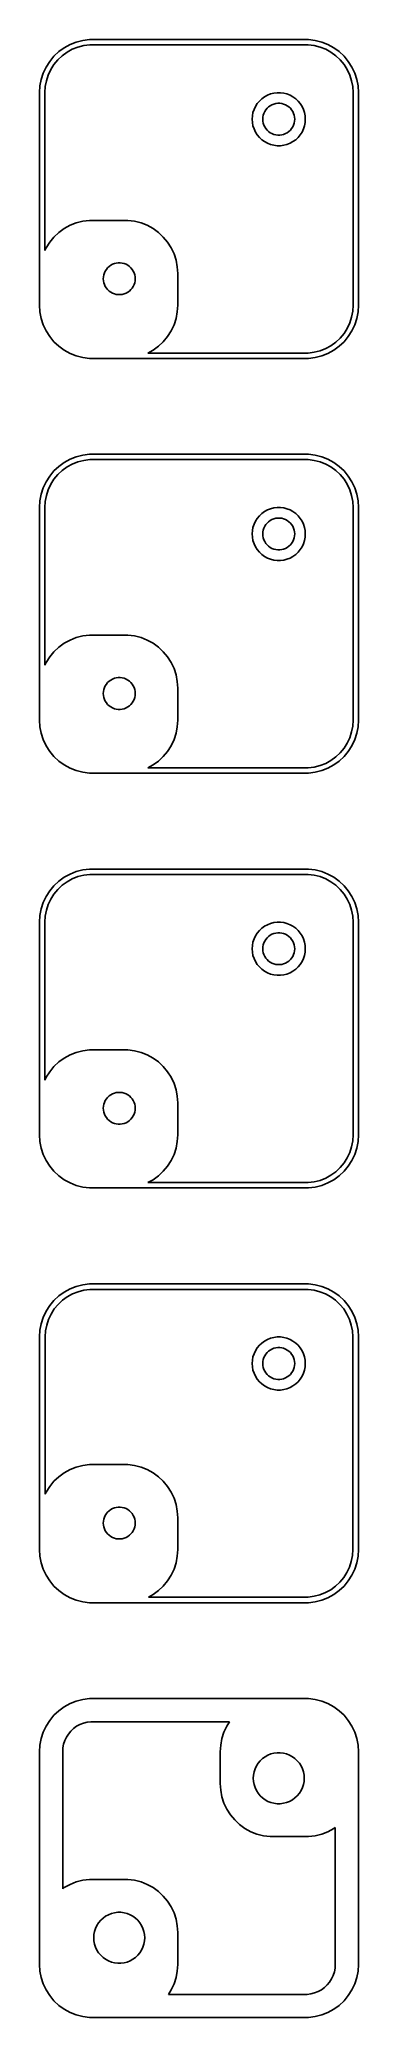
# Model space of a CAD drawing. Header units: metres. Extents: x -15 to 15, y 180 to 366.
import ezdxf

# ---------------------------------------------------------------- set-up
doc = ezdxf.new("R2010")
doc.units = ezdxf.units.M

msp = doc.modelspace()

# ---------------------------------------------------------------- linework, layer by layer
for p, q in [((-13.1871, 364.853), (-13.6448, 364.423)), ((-12.6791, 365.222), (-13.1871, 364.853)), ((-12.8684, 364.467), (-12.4112, 364.799)), ((-12.1289, 365.524), (-12.6791, 365.222)), ((-12.4112, 364.799), (-11.916, 365.072)), ((-11.5451, 365.755), (-12.1289, 365.524)), ((-11.916, 365.072), (-11.3906, 365.28)), ((-10.9369, 365.911), (-11.5451, 365.755)), ((-11.3906, 365.28), (-10.8432, 365.42)), ((-10.3139, 365.99), (-10.9369, 365.911)), ((-10.8432, 365.42), (-10.2825, 365.491)), ((10.3139, 365.99), (-10.3139, 365.99)), ((-10.2825, 365.491), (10.2825, 365.491)), ((10.2825, 365.491), (10.8432, 365.42)), ((10.9369, 365.911), (10.3139, 365.99)), ((10.8432, 365.42), (11.3906, 365.28)), ((11.5451, 365.755), (10.9369, 365.911)), ((11.3906, 365.28), (11.916, 365.072)), ((12.1289, 365.524), (11.5451, 365.755)), ((11.916, 365.072), (12.4112, 364.799)), ((12.6791, 365.222), (12.1289, 365.524)), ((12.4112, 364.799), (12.8684, 364.467)), ((13.1871, 364.853), (12.6791, 365.222)), ((13.6448, 364.423), (13.1871, 364.853)), ((-14.6489, 362.841), (-14.8429, 362.243)), ((-14.3815, 363.409), (-14.6489, 362.841)), ((-14.0451, 363.939), (-14.3815, 363.409)), ((-14.184, 362.657), (-13.9434, 363.168)), ((-13.6448, 364.423), (-14.0451, 363.939)), ((-13.9434, 363.168), (-13.6406, 363.645)), ((-13.6406, 363.645), (-13.2803, 364.08)), ((-13.2803, 364.08), (-12.8684, 364.467)), ((12.8684, 364.467), (13.2803, 364.08)), ((13.2803, 364.08), (13.6406, 363.645)), ((13.6406, 363.645), (13.9434, 363.168)), ((14.0451, 363.939), (13.6448, 364.423)), ((13.9434, 363.168), (14.184, 362.657)), ((14.3815, 363.409), (14.0451, 363.939)), ((14.6489, 362.841), (14.3815, 363.409)), ((14.8429, 362.243), (14.6489, 362.841)), ((-14.9606, 361.627), (-15, 361)), ((-15, 361), (-15, 341)), ((-14.8429, 362.243), (-14.9606, 361.627)), ((-14.5, 361), (-14.4645, 361.564)), ((-14.5, 346.157), (-14.5, 361)), ((-14.4645, 361.564), (-14.3586, 362.119)), ((-14.3586, 362.119), (-14.184, 362.657)), ((6.72745, 360.878), (6.43555, 360.762)), ((7.03154, 360.956), (6.72745, 360.878)), ((7.34302, 360.995), (7.03154, 360.956)), ((7.65697, 360.995), (7.34302, 360.995)), ((7.96844, 360.956), (7.65697, 360.995)), ((8.27254, 360.878), (7.96844, 360.956)), ((8.56444, 360.762), (8.27254, 360.878)), ((14.184, 362.657), (14.3586, 362.119)), ((14.3586, 362.119), (14.4645, 361.564)), ((14.4645, 361.564), (14.5, 361)), ((14.5, 361), (14.5, 341)), ((14.9606, 361.627), (14.8429, 362.243)), ((15, 361), (14.9606, 361.627)), ((15, 341), (15, 361)), ((5.07854, 359.122), (5.0197, 358.813)), ((5.17555, 359.42), (5.07854, 359.122)), ((5.30922, 359.704), (5.17555, 359.42)), ((5.47745, 359.969), (5.30922, 359.704)), ((5.67757, 360.211), (5.47745, 359.969)), ((5.90643, 360.426), (5.67757, 360.211)), ((6.16043, 360.611), (5.90643, 360.426)), ((6.04712, 358.873), (6.10533, 359.052)), ((6.10533, 359.052), (6.18553, 359.223)), ((6.43555, 360.762), (6.16043, 360.611)), ((6.18553, 359.223), (6.28647, 359.382)), ((6.28647, 359.382), (6.40654, 359.527)), ((6.40654, 359.527), (6.54385, 359.656)), ((6.54385, 359.656), (6.69626, 359.766)), ((6.69626, 359.766), (6.86133, 359.857)), ((6.86133, 359.857), (7.03647, 359.927)), ((7.03647, 359.927), (7.21892, 359.973)), ((7.21892, 359.973), (7.40581, 359.997)), ((7.40581, 359.997), (7.59418, 359.997)), ((7.59418, 359.997), (7.78107, 359.973)), ((7.78107, 359.973), (7.96352, 359.927)), ((7.96352, 359.927), (8.13866, 359.857)), ((8.13866, 359.857), (8.30373, 359.766)), ((8.30373, 359.766), (8.45613, 359.656)), ((8.45613, 359.656), (8.59344, 359.527)), ((8.83955, 360.611), (8.56444, 360.762)), ((8.59344, 359.527), (8.71352, 359.382)), ((8.71352, 359.382), (8.81445, 359.223)), ((8.81445, 359.223), (8.89465, 359.052)), ((9.09355, 360.426), (8.83955, 360.611)), ((8.89465, 359.052), (8.95287, 358.873)), ((9.32242, 360.211), (9.09355, 360.426)), ((9.52254, 359.969), (9.32242, 360.211)), ((9.69077, 359.704), (9.52254, 359.969)), ((9.82443, 359.42), (9.69077, 359.704)), ((9.92145, 359.122), (9.82443, 359.42)), ((9.98029, 358.813), (9.92145, 359.122)), ((5.0197, 358.813), (5, 358.5)), ((5, 358.5), (5.0197, 358.187)), ((5.0197, 358.187), (5.07854, 357.878)), ((5.07854, 357.878), (5.17555, 357.58)), ((5.17555, 357.58), (5.30922, 357.296)), ((5.30922, 357.296), (5.47745, 357.031)), ((6, 358.5), (6.01183, 358.688)), ((6.01183, 358.312), (6, 358.5)), ((6.01183, 358.688), (6.04712, 358.873)), ((6.04712, 358.127), (6.01183, 358.312)), ((6.10533, 357.948), (6.04712, 358.127)), ((6.18553, 357.777), (6.10533, 357.948)), ((6.28647, 357.618), (6.18553, 357.777)), ((6.40654, 357.473), (6.28647, 357.618)), ((6.54385, 357.344), (6.40654, 357.473)), ((6.69626, 357.234), (6.54385, 357.344)), ((6.86133, 357.143), (6.69626, 357.234)), ((7.03647, 357.073), (6.86133, 357.143)), ((8.13866, 357.143), (7.96352, 357.073)), ((8.30373, 357.234), (8.13866, 357.143)), ((8.45613, 357.344), (8.30373, 357.234)), ((8.59344, 357.473), (8.45613, 357.344)), ((8.71352, 357.618), (8.59344, 357.473)), ((8.81445, 357.777), (8.71352, 357.618)), ((8.89465, 357.948), (8.81445, 357.777)), ((8.95287, 358.127), (8.89465, 357.948)), ((8.95287, 358.873), (8.98816, 358.688)), ((8.98816, 358.312), (8.95287, 358.127)), ((8.98816, 358.688), (9, 358.5)), ((9, 358.5), (8.98816, 358.312)), ((9.52254, 357.031), (9.69077, 357.296)), ((9.69077, 357.296), (9.82443, 357.58)), ((9.82443, 357.58), (9.92145, 357.878)), ((9.92145, 357.878), (9.98029, 358.187)), ((10, 358.5), (9.98029, 358.813)), ((9.98029, 358.187), (10, 358.5)), ((5.47745, 357.031), (5.67757, 356.789)), ((5.67757, 356.789), (5.90643, 356.574)), ((5.90643, 356.574), (6.16043, 356.389)), ((6.16043, 356.389), (6.43555, 356.238)), ((6.43555, 356.238), (6.72745, 356.122)), ((6.72745, 356.122), (7.03154, 356.044)), ((7.03154, 356.044), (7.34302, 356.005)), ((7.21892, 357.027), (7.03647, 357.073)), ((7.40581, 357.003), (7.21892, 357.027)), ((7.34302, 356.005), (7.65697, 356.005)), ((7.59418, 357.003), (7.40581, 357.003)), ((7.78107, 357.027), (7.59418, 357.003)), ((7.65697, 356.005), (7.96844, 356.044)), ((7.96352, 357.073), (7.78107, 357.027)), ((7.96844, 356.044), (8.27254, 356.122)), ((8.27254, 356.122), (8.56444, 356.238)), ((8.56444, 356.238), (8.83955, 356.389)), ((8.83955, 356.389), (9.09355, 356.574)), ((9.09355, 356.574), (9.32242, 356.789)), ((9.32242, 356.789), (9.52254, 357.031)), ((-13.1871, 347.853), (-13.6448, 347.423)), ((-12.6791, 348.222), (-13.1871, 347.853)), ((-12.1289, 348.524), (-12.6791, 348.222)), ((-11.5451, 348.755), (-12.1289, 348.524)), ((-10.9369, 348.911), (-11.5451, 348.755)), ((-10.3139, 348.99), (-10.9369, 348.911)), ((-6.68604, 348.99), (-10.3139, 348.99)), ((-6.06308, 348.911), (-6.68604, 348.99)), ((-5.45491, 348.755), (-6.06308, 348.911)), ((-4.87109, 348.524), (-5.45491, 348.755)), ((-4.32086, 348.222), (-4.87109, 348.524)), ((-3.81287, 347.853), (-4.32086, 348.222)), ((-3.35515, 347.423), (-3.81287, 347.853)), ((-14.3815, 346.409), (-14.5, 346.157)), ((-14.0451, 346.939), (-14.3815, 346.409)), ((-13.6448, 347.423), (-14.0451, 346.939)), ((-2.95491, 346.939), (-3.35515, 347.423)), ((-2.61845, 346.409), (-2.95491, 346.939)), ((-2.3511, 345.841), (-2.61845, 346.409)), ((-8.89465, 344.052), (-8.81445, 344.223)), ((-8.81445, 344.223), (-8.71352, 344.382)), ((-8.71352, 344.382), (-8.59344, 344.527)), ((-8.59344, 344.527), (-8.45613, 344.656)), ((-8.45613, 344.656), (-8.30373, 344.766)), ((-8.30373, 344.766), (-8.13866, 344.857)), ((-8.13866, 344.857), (-7.96352, 344.927)), ((-7.96352, 344.927), (-7.78107, 344.973)), ((-7.78107, 344.973), (-7.59418, 344.997)), ((-7.59418, 344.997), (-7.40581, 344.997)), ((-7.40581, 344.997), (-7.21892, 344.973)), ((-7.21892, 344.973), (-7.03647, 344.927)), ((-7.03647, 344.927), (-6.86133, 344.857)), ((-6.86133, 344.857), (-6.69626, 344.766)), ((-6.69626, 344.766), (-6.54385, 344.656)), ((-6.54385, 344.656), (-6.40654, 344.527)), ((-6.40654, 344.527), (-6.28647, 344.382)), ((-6.28647, 344.382), (-6.18553, 344.223)), ((-6.18553, 344.223), (-6.10533, 344.052)), ((-2.15707, 345.243), (-2.3511, 345.841)), ((-2.03941, 344.627), (-2.15707, 345.243)), ((-2, 344), (-2.03941, 344.627)), ((-9, 343.5), (-8.98816, 343.688)), ((-8.98816, 343.312), (-9, 343.5)), ((-8.98816, 343.688), (-8.95287, 343.873)), ((-8.95287, 343.127), (-8.98816, 343.312)), ((-8.95287, 343.873), (-8.89465, 344.052)), ((-8.89465, 342.948), (-8.95287, 343.127)), ((-8.81445, 342.777), (-8.89465, 342.948)), ((-8.71352, 342.618), (-8.81445, 342.777)), ((-8.59344, 342.473), (-8.71352, 342.618)), ((-8.45613, 342.344), (-8.59344, 342.473)), ((-8.30373, 342.234), (-8.45613, 342.344)), ((-8.13866, 342.143), (-8.30373, 342.234)), ((-6.69626, 342.234), (-6.86133, 342.143)), ((-6.54385, 342.344), (-6.69626, 342.234)), ((-6.40654, 342.473), (-6.54385, 342.344)), ((-6.28647, 342.618), (-6.40654, 342.473)), ((-6.18553, 342.777), (-6.28647, 342.618)), ((-6.10533, 342.948), (-6.18553, 342.777)), ((-6.10533, 344.052), (-6.04712, 343.873)), ((-6.04712, 343.127), (-6.10533, 342.948)), ((-6.04712, 343.873), (-6.01183, 343.688)), ((-6.01183, 343.312), (-6.04712, 343.127)), ((-6.01183, 343.688), (-6, 343.5)), ((-6, 343.5), (-6.01183, 343.312)), ((-2, 341), (-2, 344)), ((-15, 341), (-14.9606, 340.373)), ((-14.9606, 340.373), (-14.8429, 339.757)), ((-7.96352, 342.073), (-8.13866, 342.143)), ((-7.78107, 342.027), (-7.96352, 342.073)), ((-7.59418, 342.003), (-7.78107, 342.027)), ((-7.40581, 342.003), (-7.59418, 342.003)), ((-7.21892, 342.027), (-7.40581, 342.003)), ((-7.03647, 342.073), (-7.21892, 342.027)), ((-6.86133, 342.143), (-7.03647, 342.073)), ((-2.15707, 339.757), (-2.03941, 340.373)), ((-2.03941, 340.373), (-2, 341)), ((14.4645, 340.436), (14.3586, 339.881)), ((14.5, 341), (14.4645, 340.436)), ((14.8429, 339.757), (14.9606, 340.373)), ((14.9606, 340.373), (15, 341)), ((-14.8429, 339.757), (-14.6489, 339.159)), ((-14.6489, 339.159), (-14.3815, 338.591)), ((-14.3815, 338.591), (-14.0451, 338.061)), ((-2.95491, 338.061), (-2.61845, 338.591)), ((-2.61845, 338.591), (-2.3511, 339.159)), ((-2.3511, 339.159), (-2.15707, 339.757)), ((13.9434, 338.832), (13.6406, 338.355)), ((14.184, 339.343), (13.9434, 338.832)), ((14.0451, 338.061), (14.3815, 338.591)), ((14.3586, 339.881), (14.184, 339.343)), ((14.3815, 338.591), (14.6489, 339.159)), ((14.6489, 339.159), (14.8429, 339.757)), ((-14.0451, 338.061), (-13.6448, 337.577)), ((-13.6448, 337.577), (-13.1871, 337.147)), ((-13.1871, 337.147), (-12.6791, 336.778)), ((-12.6791, 336.778), (-12.1289, 336.476)), ((-4.81104, 336.509), (-4.32086, 336.778)), ((-4.32086, 336.778), (-3.81287, 337.147)), ((-3.81287, 337.147), (-3.35515, 337.577)), ((-3.35515, 337.577), (-2.95491, 338.061)), ((11.3906, 336.72), (10.8432, 336.58)), ((11.916, 336.928), (11.3906, 336.72)), ((12.4112, 337.201), (11.916, 336.928)), ((12.1289, 336.476), (12.6791, 336.778)), ((12.8684, 337.533), (12.4112, 337.201)), ((12.6791, 336.778), (13.1871, 337.147)), ((13.2803, 337.92), (12.8684, 337.533)), ((13.1871, 337.147), (13.6448, 337.577)), ((13.6406, 338.355), (13.2803, 337.92)), ((13.6448, 337.577), (14.0451, 338.061)), ((-12.1289, 336.476), (-11.5451, 336.245)), ((-11.5451, 336.245), (-10.9369, 336.089)), ((-10.9369, 336.089), (-10.3139, 336.01)), ((-10.3139, 336.01), (10.3139, 336.01)), ((10.2825, 336.509), (-4.81104, 336.509)), ((10.8432, 336.58), (10.2825, 336.509)), ((10.3139, 336.01), (10.9369, 336.089)), ((10.9369, 336.089), (11.5451, 336.245)), ((11.5451, 336.245), (12.1289, 336.476)), ((-13.1871, 325.853), (-13.6448, 325.423)), ((-13.2803, 325.08), (-12.8684, 325.467)), ((-12.6791, 326.222), (-13.1871, 325.853)), ((-12.8684, 325.467), (-12.4112, 325.799)), ((-12.1289, 326.524), (-12.6791, 326.222)), ((-12.4112, 325.799), (-11.916, 326.072)), ((-11.5451, 326.755), (-12.1289, 326.524)), ((-11.916, 326.072), (-11.3906, 326.28)), ((-10.9369, 326.911), (-11.5451, 326.755)), ((-11.3906, 326.28), (-10.8432, 326.42)), ((-10.3139, 326.99), (-10.9369, 326.911)), ((-10.8432, 326.42), (-10.2825, 326.491)), ((10.3139, 326.99), (-10.3139, 326.99)), ((-10.2825, 326.491), (10.2825, 326.491)), ((10.2825, 326.491), (10.8432, 326.42)), ((10.9369, 326.911), (10.3139, 326.99)), ((10.8432, 326.42), (11.3906, 326.28)), ((11.5451, 326.755), (10.9369, 326.911)), ((11.3906, 326.28), (11.916, 326.072)), ((12.1289, 326.524), (11.5451, 326.755)), ((11.916, 326.072), (12.4112, 325.799)), ((12.6791, 326.222), (12.1289, 326.524)), ((12.4112, 325.799), (12.8684, 325.467)), ((13.1871, 325.853), (12.6791, 326.222)), ((12.8684, 325.467), (13.2803, 325.08)), ((13.6448, 325.423), (13.1871, 325.853)), ((-14.6489, 323.841), (-14.8429, 323.243)), ((-14.3815, 324.409), (-14.6489, 323.841)), ((-14.0451, 324.939), (-14.3815, 324.409)), ((-14.3586, 323.119), (-14.184, 323.657)), ((-14.184, 323.657), (-13.9434, 324.168)), ((-13.6448, 325.423), (-14.0451, 324.939)), ((-13.9434, 324.168), (-13.6406, 324.645)), ((-13.6406, 324.645), (-13.2803, 325.08)), ((13.2803, 325.08), (13.6406, 324.645)), ((13.6406, 324.645), (13.9434, 324.168)), ((14.0451, 324.939), (13.6448, 325.423)), ((13.9434, 324.168), (14.184, 323.657)), ((14.3815, 324.409), (14.0451, 324.939)), ((14.184, 323.657), (14.3586, 323.119)), ((14.6489, 323.841), (14.3815, 324.409)), ((14.8429, 323.243), (14.6489, 323.841)), ((-14.9606, 322.627), (-15, 322)), ((-15, 322), (-15, 302)), ((-14.8429, 323.243), (-14.9606, 322.627)), ((-14.5, 322), (-14.4645, 322.564)), ((-14.5, 307.157), (-14.5, 322)), ((-14.4645, 322.564), (-14.3586, 323.119)), ((6.43555, 321.762), (6.16043, 321.611)), ((6.72745, 321.878), (6.43555, 321.762)), ((7.03154, 321.956), (6.72745, 321.878)), ((7.34302, 321.995), (7.03154, 321.956)), ((7.65697, 321.995), (7.34302, 321.995)), ((7.96844, 321.956), (7.65697, 321.995)), ((8.27254, 321.878), (7.96844, 321.956)), ((8.56444, 321.762), (8.27254, 321.878)), ((8.83955, 321.611), (8.56444, 321.762)), ((14.3586, 323.119), (14.4645, 322.564)), ((14.4645, 322.564), (14.5, 322)), ((14.5, 322), (14.5, 302)), ((14.9606, 322.627), (14.8429, 323.243)), ((15, 322), (14.9606, 322.627)), ((15, 302), (15, 322)), ((5.07854, 320.122), (5.0197, 319.813)), ((5.17555, 320.42), (5.07854, 320.122)), ((5.30922, 320.704), (5.17555, 320.42)), ((5.47745, 320.969), (5.30922, 320.704)), ((5.67757, 321.211), (5.47745, 320.969)), ((5.90643, 321.426), (5.67757, 321.211)), ((6.16043, 321.611), (5.90643, 321.426)), ((6.04712, 319.873), (6.10533, 320.052)), ((6.10533, 320.052), (6.18553, 320.223)), ((6.18553, 320.223), (6.28647, 320.382)), ((6.28647, 320.382), (6.40654, 320.527)), ((6.40654, 320.527), (6.54385, 320.656)), ((6.54385, 320.656), (6.69626, 320.766)), ((6.69626, 320.766), (6.86133, 320.857)), ((6.86133, 320.857), (7.03647, 320.927)), ((7.03647, 320.927), (7.21892, 320.973)), ((7.21892, 320.973), (7.40581, 320.997)), ((7.40581, 320.997), (7.59418, 320.997)), ((7.59418, 320.997), (7.78107, 320.973)), ((7.78107, 320.973), (7.96352, 320.927)), ((7.96352, 320.927), (8.13866, 320.857)), ((8.13866, 320.857), (8.30373, 320.766)), ((8.30373, 320.766), (8.45613, 320.656)), ((8.45613, 320.656), (8.59344, 320.527)), ((8.59344, 320.527), (8.71352, 320.382)), ((8.71352, 320.382), (8.81445, 320.223)), ((8.81445, 320.223), (8.89465, 320.052)), ((9.09355, 321.426), (8.83955, 321.611)), ((8.89465, 320.052), (8.95287, 319.873)), ((9.32242, 321.211), (9.09355, 321.426)), ((9.52254, 320.969), (9.32242, 321.211)), ((9.69077, 320.704), (9.52254, 320.969)), ((9.82443, 320.42), (9.69077, 320.704)), ((9.92145, 320.122), (9.82443, 320.42)), ((9.98029, 319.813), (9.92145, 320.122)), ((5.0197, 319.813), (5, 319.5)), ((5, 319.5), (5.0197, 319.187)), ((5.0197, 319.187), (5.07854, 318.878)), ((5.07854, 318.878), (5.17555, 318.58)), ((5.17555, 318.58), (5.30922, 318.296)), ((5.30922, 318.296), (5.47745, 318.031)), ((5.47745, 318.031), (5.67757, 317.789)), ((6, 319.5), (6.01183, 319.688)), ((6.01183, 319.312), (6, 319.5)), ((6.01183, 319.688), (6.04712, 319.873)), ((6.04712, 319.127), (6.01183, 319.312)), ((6.10533, 318.948), (6.04712, 319.127)), ((6.18553, 318.777), (6.10533, 318.948)), ((6.28647, 318.618), (6.18553, 318.777)), ((6.40654, 318.473), (6.28647, 318.618)), ((6.54385, 318.344), (6.40654, 318.473)), ((6.69626, 318.234), (6.54385, 318.344)), ((6.86133, 318.143), (6.69626, 318.234)), ((7.03647, 318.073), (6.86133, 318.143)), ((7.21892, 318.027), (7.03647, 318.073)), ((7.40581, 318.003), (7.21892, 318.027)), ((7.78107, 318.027), (7.59418, 318.003)), ((7.96352, 318.073), (7.78107, 318.027)), ((8.13866, 318.143), (7.96352, 318.073)), ((8.30373, 318.234), (8.13866, 318.143)), ((8.45613, 318.344), (8.30373, 318.234)), ((8.59344, 318.473), (8.45613, 318.344)), ((8.71352, 318.618), (8.59344, 318.473)), ((8.81445, 318.777), (8.71352, 318.618)), ((8.89465, 318.948), (8.81445, 318.777)), ((8.95287, 319.127), (8.89465, 318.948)), ((8.95287, 319.873), (8.98816, 319.688)), ((8.98816, 319.312), (8.95287, 319.127)), ((8.98816, 319.688), (9, 319.5)), ((9, 319.5), (8.98816, 319.312)), ((9.32242, 317.789), (9.52254, 318.031)), ((9.52254, 318.031), (9.69077, 318.296)), ((9.69077, 318.296), (9.82443, 318.58)), ((9.82443, 318.58), (9.92145, 318.878)), ((9.92145, 318.878), (9.98029, 319.187)), ((10, 319.5), (9.98029, 319.813)), ((9.98029, 319.187), (10, 319.5)), ((5.67757, 317.789), (5.90643, 317.574)), ((5.90643, 317.574), (6.16043, 317.389)), ((6.16043, 317.389), (6.43555, 317.238)), ((6.43555, 317.238), (6.72745, 317.122)), ((6.72745, 317.122), (7.03154, 317.044)), ((7.03154, 317.044), (7.34302, 317.005)), ((7.34302, 317.005), (7.65697, 317.005)), ((7.59418, 318.003), (7.40581, 318.003)), ((7.65697, 317.005), (7.96844, 317.044)), ((7.96844, 317.044), (8.27254, 317.122)), ((8.27254, 317.122), (8.56444, 317.238)), ((8.56444, 317.238), (8.83955, 317.389)), ((8.83955, 317.389), (9.09355, 317.574)), ((9.09355, 317.574), (9.32242, 317.789)), ((-13.1871, 308.853), (-13.6448, 308.423)), ((-12.6791, 309.222), (-13.1871, 308.853)), ((-12.1289, 309.524), (-12.6791, 309.222)), ((-11.5451, 309.755), (-12.1289, 309.524)), ((-10.9369, 309.911), (-11.5451, 309.755)), ((-10.3139, 309.99), (-10.9369, 309.911)), ((-6.68604, 309.99), (-10.3139, 309.99)), ((-6.06308, 309.911), (-6.68604, 309.99)), ((-5.45491, 309.755), (-6.06308, 309.911)), ((-4.87109, 309.524), (-5.45491, 309.755)), ((-4.32086, 309.222), (-4.87109, 309.524)), ((-3.81287, 308.853), (-4.32086, 309.222)), ((-3.35515, 308.423), (-3.81287, 308.853)), ((-14.3815, 307.409), (-14.5, 307.157)), ((-14.0451, 307.939), (-14.3815, 307.409)), ((-13.6448, 308.423), (-14.0451, 307.939)), ((-2.95491, 307.939), (-3.35515, 308.423)), ((-2.61845, 307.409), (-2.95491, 307.939)), ((-2.3511, 306.841), (-2.61845, 307.409)), ((-8.95287, 304.873), (-8.89465, 305.052)), ((-8.89465, 305.052), (-8.81445, 305.223)), ((-8.81445, 305.223), (-8.71352, 305.382)), ((-8.71352, 305.382), (-8.59344, 305.527)), ((-8.59344, 305.527), (-8.45613, 305.656)), ((-8.45613, 305.656), (-8.30373, 305.766)), ((-8.30373, 305.766), (-8.13866, 305.857)), ((-8.13866, 305.857), (-7.96352, 305.927)), ((-7.96352, 305.927), (-7.78107, 305.973)), ((-7.78107, 305.973), (-7.59418, 305.997)), ((-7.59418, 305.997), (-7.40581, 305.997)), ((-7.40581, 305.997), (-7.21892, 305.973)), ((-7.21892, 305.973), (-7.03647, 305.927)), ((-7.03647, 305.927), (-6.86133, 305.857)), ((-6.86133, 305.857), (-6.69626, 305.766)), ((-6.69626, 305.766), (-6.54385, 305.656)), ((-6.54385, 305.656), (-6.40654, 305.527)), ((-6.40654, 305.527), (-6.28647, 305.382)), ((-6.28647, 305.382), (-6.18553, 305.223)), ((-6.18553, 305.223), (-6.10533, 305.052)), ((-6.10533, 305.052), (-6.04712, 304.873)), ((-2.15707, 306.243), (-2.3511, 306.841)), ((-2.03941, 305.627), (-2.15707, 306.243)), ((-2, 305), (-2.03941, 305.627)), ((-9, 304.5), (-8.98816, 304.688)), ((-8.98816, 304.312), (-9, 304.5)), ((-8.98816, 304.688), (-8.95287, 304.873)), ((-8.95287, 304.127), (-8.98816, 304.312)), ((-8.89465, 303.948), (-8.95287, 304.127)), ((-8.81445, 303.777), (-8.89465, 303.948)), ((-8.71352, 303.618), (-8.81445, 303.777)), ((-8.59344, 303.473), (-8.71352, 303.618)), ((-8.45613, 303.344), (-8.59344, 303.473)), ((-8.30373, 303.234), (-8.45613, 303.344)), ((-8.13866, 303.143), (-8.30373, 303.234)), ((-6.69626, 303.234), (-6.86133, 303.143)), ((-6.54385, 303.344), (-6.69626, 303.234)), ((-6.40654, 303.473), (-6.54385, 303.344)), ((-6.28647, 303.618), (-6.40654, 303.473)), ((-6.18553, 303.777), (-6.28647, 303.618)), ((-6.10533, 303.948), (-6.18553, 303.777)), ((-6.04712, 304.127), (-6.10533, 303.948)), ((-6.04712, 304.873), (-6.01183, 304.688)), ((-6.01183, 304.312), (-6.04712, 304.127)), ((-6.01183, 304.688), (-6, 304.5)), ((-6, 304.5), (-6.01183, 304.312)), ((-2, 302), (-2, 305)), ((-15, 302), (-14.9606, 301.373)), ((-14.9606, 301.373), (-14.8429, 300.757)), ((-7.96352, 303.073), (-8.13866, 303.143)), ((-7.78107, 303.027), (-7.96352, 303.073)), ((-7.59418, 303.003), (-7.78107, 303.027)), ((-7.40581, 303.003), (-7.59418, 303.003)), ((-7.21892, 303.027), (-7.40581, 303.003)), ((-7.03647, 303.073), (-7.21892, 303.027)), ((-6.86133, 303.143), (-7.03647, 303.073)), ((-2.15707, 300.757), (-2.03941, 301.373)), ((-2.03941, 301.373), (-2, 302)), ((14.4645, 301.436), (14.3586, 300.881)), ((14.5, 302), (14.4645, 301.436)), ((14.8429, 300.757), (14.9606, 301.373)), ((14.9606, 301.373), (15, 302)), ((-14.8429, 300.757), (-14.6489, 300.159)), ((-14.6489, 300.159), (-14.3815, 299.591)), ((-14.3815, 299.591), (-14.0451, 299.061)), ((-2.95491, 299.061), (-2.61845, 299.591)), ((-2.61845, 299.591), (-2.3511, 300.159)), ((-2.3511, 300.159), (-2.15707, 300.757)), ((13.9434, 299.832), (13.6406, 299.355)), ((14.184, 300.343), (13.9434, 299.832)), ((14.0451, 299.061), (14.3815, 299.591)), ((14.3586, 300.881), (14.184, 300.343)), ((14.3815, 299.591), (14.6489, 300.159)), ((14.6489, 300.159), (14.8429, 300.757)), ((-14.0451, 299.061), (-13.6448, 298.577)), ((-13.6448, 298.577), (-13.1871, 298.147)), ((-13.1871, 298.147), (-12.6791, 297.778)), ((-12.6791, 297.778), (-12.1289, 297.476)), ((-4.81104, 297.509), (-4.32086, 297.778)), ((-4.32086, 297.778), (-3.81287, 298.147)), ((-3.81287, 298.147), (-3.35515, 298.577)), ((-3.35515, 298.577), (-2.95491, 299.061)), ((10.8432, 297.58), (10.2825, 297.509)), ((11.3906, 297.72), (10.8432, 297.58)), ((11.916, 297.928), (11.3906, 297.72)), ((12.4112, 298.201), (11.916, 297.928)), ((12.1289, 297.476), (12.6791, 297.778)), ((12.8684, 298.533), (12.4112, 298.201)), ((12.6791, 297.778), (13.1871, 298.147)), ((13.2803, 298.92), (12.8684, 298.533)), ((13.1871, 298.147), (13.6448, 298.577)), ((13.6406, 299.355), (13.2803, 298.92)), ((13.6448, 298.577), (14.0451, 299.061)), ((-12.1289, 297.476), (-11.5451, 297.245)), ((-11.5451, 297.245), (-10.9369, 297.089)), ((-10.9369, 297.089), (-10.3139, 297.01)), ((-10.3139, 297.01), (10.3139, 297.01)), ((10.2825, 297.509), (-4.81104, 297.509)), ((10.3139, 297.01), (10.9369, 297.089)), ((10.9369, 297.089), (11.5451, 297.245)), ((11.5451, 297.245), (12.1289, 297.476)), ((-13.6448, 286.423), (-14.0451, 285.939)), ((-13.1871, 286.853), (-13.6448, 286.423)), ((-13.2803, 286.08), (-12.8684, 286.467)), ((-12.6791, 287.222), (-13.1871, 286.853)), ((-12.8684, 286.467), (-12.4112, 286.799)), ((-12.1289, 287.524), (-12.6791, 287.222)), ((-12.4112, 286.799), (-11.916, 287.072)), ((-11.5451, 287.755), (-12.1289, 287.524)), ((-11.916, 287.072), (-11.3906, 287.28)), ((-10.9369, 287.911), (-11.5451, 287.755)), ((-11.3906, 287.28), (-10.8432, 287.42)), ((-10.3139, 287.99), (-10.9369, 287.911)), ((-10.8432, 287.42), (-10.2825, 287.491)), ((10.3139, 287.99), (-10.3139, 287.99)), ((-10.2825, 287.491), (10.2825, 287.491)), ((10.2825, 287.491), (10.8432, 287.42)), ((10.9369, 287.911), (10.3139, 287.99)), ((10.8432, 287.42), (11.3906, 287.28)), ((11.5451, 287.755), (10.9369, 287.911)), ((11.3906, 287.28), (11.916, 287.072)), ((12.1289, 287.524), (11.5451, 287.755)), ((11.916, 287.072), (12.4112, 286.799)), ((12.6791, 287.222), (12.1289, 287.524)), ((12.4112, 286.799), (12.8684, 286.467)), ((13.1871, 286.853), (12.6791, 287.222)), ((12.8684, 286.467), (13.2803, 286.08)), ((13.6448, 286.423), (13.1871, 286.853)), ((14.0451, 285.939), (13.6448, 286.423)), ((-14.6489, 284.841), (-14.8429, 284.243)), ((-14.3815, 285.409), (-14.6489, 284.841)), ((-14.0451, 285.939), (-14.3815, 285.409)), ((-14.3586, 284.119), (-14.184, 284.657)), ((-14.184, 284.657), (-13.9434, 285.168)), ((-13.9434, 285.168), (-13.6406, 285.645)), ((-13.6406, 285.645), (-13.2803, 286.08)), ((13.2803, 286.08), (13.6406, 285.645)), ((13.6406, 285.645), (13.9434, 285.168)), ((13.9434, 285.168), (14.184, 284.657)), ((14.3815, 285.409), (14.0451, 285.939)), ((14.184, 284.657), (14.3586, 284.119)), ((14.6489, 284.841), (14.3815, 285.409)), ((14.8429, 284.243), (14.6489, 284.841)), ((-14.9606, 283.627), (-15, 283)), ((-15, 283), (-15, 263)), ((-14.8429, 284.243), (-14.9606, 283.627)), ((-14.5, 283), (-14.4645, 283.564)), ((-14.5, 268.157), (-14.5, 283)), ((-14.4645, 283.564), (-14.3586, 284.119)), ((6.43555, 282.762), (6.16043, 282.611)), ((6.72745, 282.878), (6.43555, 282.762)), ((7.03154, 282.956), (6.72745, 282.878)), ((7.34302, 282.995), (7.03154, 282.956)), ((7.65697, 282.995), (7.34302, 282.995)), ((7.96844, 282.956), (7.65697, 282.995)), ((8.27254, 282.878), (7.96844, 282.956)), ((8.56444, 282.762), (8.27254, 282.878)), ((8.83955, 282.611), (8.56444, 282.762)), ((14.3586, 284.119), (14.4645, 283.564)), ((14.4645, 283.564), (14.5, 283)), ((14.5, 283), (14.5, 263)), ((14.9606, 283.627), (14.8429, 284.243)), ((15, 283), (14.9606, 283.627)), ((15, 263), (15, 283)), ((5.07854, 281.122), (5.0197, 280.813)), ((5.17555, 281.42), (5.07854, 281.122)), ((5.30922, 281.704), (5.17555, 281.42)), ((5.47745, 281.969), (5.30922, 281.704)), ((5.67757, 282.211), (5.47745, 281.969)), ((5.90643, 282.426), (5.67757, 282.211)), ((6.16043, 282.611), (5.90643, 282.426)), ((6.01183, 280.688), (6.04712, 280.873)), ((6.04712, 280.873), (6.10533, 281.052)), ((6.10533, 281.052), (6.18553, 281.223)), ((6.18553, 281.223), (6.28647, 281.382)), ((6.28647, 281.382), (6.40654, 281.527)), ((6.40654, 281.527), (6.54385, 281.656)), ((6.54385, 281.656), (6.69626, 281.766)), ((6.69626, 281.766), (6.86133, 281.857)), ((6.86133, 281.857), (7.03647, 281.927)), ((7.03647, 281.927), (7.21892, 281.973)), ((7.21892, 281.973), (7.40581, 281.997)), ((7.40581, 281.997), (7.59418, 281.997)), ((7.59418, 281.997), (7.78107, 281.973)), ((7.78107, 281.973), (7.96352, 281.927)), ((7.96352, 281.927), (8.13866, 281.857)), ((8.13866, 281.857), (8.30373, 281.766)), ((8.30373, 281.766), (8.45613, 281.656)), ((8.45613, 281.656), (8.59344, 281.527)), ((8.59344, 281.527), (8.71352, 281.382)), ((8.71352, 281.382), (8.81445, 281.223)), ((8.81445, 281.223), (8.89465, 281.052)), ((9.09355, 282.426), (8.83955, 282.611)), ((8.89465, 281.052), (8.95287, 280.873)), ((8.95287, 280.873), (8.98816, 280.688)), ((9.32242, 282.211), (9.09355, 282.426)), ((9.52254, 281.969), (9.32242, 282.211)), ((9.69077, 281.704), (9.52254, 281.969)), ((9.82443, 281.42), (9.69077, 281.704)), ((9.92145, 281.122), (9.82443, 281.42)), ((9.98029, 280.813), (9.92145, 281.122)), ((5.0197, 280.813), (5, 280.5)), ((5, 280.5), (5.0197, 280.187)), ((5.0197, 280.187), (5.07854, 279.878)), ((5.07854, 279.878), (5.17555, 279.58)), ((5.17555, 279.58), (5.30922, 279.296)), ((5.30922, 279.296), (5.47745, 279.031)), ((5.47745, 279.031), (5.67757, 278.789)), ((6, 280.5), (6.01183, 280.688)), ((6.01183, 280.312), (6, 280.5)), ((6.04712, 280.127), (6.01183, 280.312)), ((6.10533, 279.948), (6.04712, 280.127)), ((6.18553, 279.777), (6.10533, 279.948)), ((6.28647, 279.618), (6.18553, 279.777)), ((6.40654, 279.473), (6.28647, 279.618)), ((6.54385, 279.344), (6.40654, 279.473)), ((6.69626, 279.234), (6.54385, 279.344)), ((6.86133, 279.143), (6.69626, 279.234)), ((7.03647, 279.073), (6.86133, 279.143)), ((7.21892, 279.027), (7.03647, 279.073)), ((7.40581, 279.003), (7.21892, 279.027)), ((7.59418, 279.003), (7.40581, 279.003)), ((7.78107, 279.027), (7.59418, 279.003)), ((7.96352, 279.073), (7.78107, 279.027)), ((8.13866, 279.143), (7.96352, 279.073)), ((8.30373, 279.234), (8.13866, 279.143)), ((8.45613, 279.344), (8.30373, 279.234)), ((8.59344, 279.473), (8.45613, 279.344)), ((8.71352, 279.618), (8.59344, 279.473)), ((8.81445, 279.777), (8.71352, 279.618)), ((8.89465, 279.948), (8.81445, 279.777)), ((8.95287, 280.127), (8.89465, 279.948)), ((8.98816, 280.312), (8.95287, 280.127)), ((8.98816, 280.688), (9, 280.5)), ((9, 280.5), (8.98816, 280.312)), ((9.32242, 278.789), (9.52254, 279.031)), ((9.52254, 279.031), (9.69077, 279.296)), ((9.69077, 279.296), (9.82443, 279.58)), ((9.82443, 279.58), (9.92145, 279.878)), ((9.92145, 279.878), (9.98029, 280.187)), ((10, 280.5), (9.98029, 280.813)), ((9.98029, 280.187), (10, 280.5)), ((5.67757, 278.789), (5.90643, 278.574)), ((5.90643, 278.574), (6.16043, 278.389)), ((6.16043, 278.389), (6.43555, 278.238)), ((6.43555, 278.238), (6.72745, 278.122)), ((6.72745, 278.122), (7.03154, 278.044)), ((7.03154, 278.044), (7.34302, 278.005)), ((7.34302, 278.005), (7.65697, 278.005)), ((7.65697, 278.005), (7.96844, 278.044)), ((7.96844, 278.044), (8.27254, 278.122)), ((8.27254, 278.122), (8.56444, 278.238)), ((8.56444, 278.238), (8.83955, 278.389)), ((8.83955, 278.389), (9.09355, 278.574)), ((9.09355, 278.574), (9.32242, 278.789)), ((-13.1871, 269.853), (-13.6448, 269.423)), ((-12.6791, 270.222), (-13.1871, 269.853)), ((-12.1289, 270.524), (-12.6791, 270.222)), ((-11.5451, 270.755), (-12.1289, 270.524)), ((-10.9369, 270.911), (-11.5451, 270.755)), ((-10.3139, 270.99), (-10.9369, 270.911)), ((-6.68604, 270.99), (-10.3139, 270.99)), ((-6.06308, 270.911), (-6.68604, 270.99)), ((-5.45491, 270.755), (-6.06308, 270.911)), ((-4.87109, 270.524), (-5.45491, 270.755)), ((-4.32086, 270.222), (-4.87109, 270.524)), ((-3.81287, 269.853), (-4.32086, 270.222)), ((-3.35515, 269.423), (-3.81287, 269.853)), ((-14.3815, 268.409), (-14.5, 268.157)), ((-14.0451, 268.939), (-14.3815, 268.409)), ((-13.6448, 269.423), (-14.0451, 268.939)), ((-2.95491, 268.939), (-3.35515, 269.423)), ((-2.61845, 268.409), (-2.95491, 268.939)), ((-2.3511, 267.841), (-2.61845, 268.409)), ((-2.15707, 267.243), (-2.3511, 267.841)), ((-8.95287, 265.873), (-8.89465, 266.052)), ((-8.89465, 266.052), (-8.81445, 266.223)), ((-8.81445, 266.223), (-8.71352, 266.382)), ((-8.71352, 266.382), (-8.59344, 266.527)), ((-8.59344, 266.527), (-8.45613, 266.656)), ((-8.45613, 266.656), (-8.30373, 266.766)), ((-8.30373, 266.766), (-8.13866, 266.857)), ((-8.13866, 266.857), (-7.96352, 266.927)), ((-7.96352, 266.927), (-7.78107, 266.973)), ((-7.78107, 266.973), (-7.59418, 266.997)), ((-7.59418, 266.997), (-7.40581, 266.997)), ((-7.40581, 266.997), (-7.21892, 266.973)), ((-7.21892, 266.973), (-7.03647, 266.927)), ((-7.03647, 266.927), (-6.86133, 266.857)), ((-6.86133, 266.857), (-6.69626, 266.766)), ((-6.69626, 266.766), (-6.54385, 266.656)), ((-6.54385, 266.656), (-6.40654, 266.527)), ((-6.40654, 266.527), (-6.28647, 266.382)), ((-6.28647, 266.382), (-6.18553, 266.223)), ((-6.18553, 266.223), (-6.10533, 266.052)), ((-6.10533, 266.052), (-6.04712, 265.873)), ((-2.03941, 266.627), (-2.15707, 267.243)), ((-2, 266), (-2.03941, 266.627)), ((-2, 263), (-2, 266)), ((-9, 265.5), (-8.98816, 265.688)), ((-8.98816, 265.312), (-9, 265.5)), ((-8.98816, 265.688), (-8.95287, 265.873)), ((-8.95287, 265.127), (-8.98816, 265.312)), ((-8.89465, 264.948), (-8.95287, 265.127)), ((-8.81445, 264.777), (-8.89465, 264.948)), ((-8.71352, 264.618), (-8.81445, 264.777)), ((-8.59344, 264.473), (-8.71352, 264.618)), ((-8.45613, 264.344), (-8.59344, 264.473)), ((-8.30373, 264.234), (-8.45613, 264.344)), ((-8.13866, 264.143), (-8.30373, 264.234)), ((-7.96352, 264.073), (-8.13866, 264.143)), ((-6.86133, 264.143), (-7.03647, 264.073)), ((-6.69626, 264.234), (-6.86133, 264.143)), ((-6.54385, 264.344), (-6.69626, 264.234)), ((-6.40654, 264.473), (-6.54385, 264.344)), ((-6.28647, 264.618), (-6.40654, 264.473)), ((-6.18553, 264.777), (-6.28647, 264.618)), ((-6.10533, 264.948), (-6.18553, 264.777)), ((-6.04712, 265.127), (-6.10533, 264.948)), ((-6.04712, 265.873), (-6.01183, 265.688)), ((-6.01183, 265.312), (-6.04712, 265.127)), ((-6.01183, 265.688), (-6, 265.5)), ((-6, 265.5), (-6.01183, 265.312)), ((-15, 263), (-14.9606, 262.373)), ((-14.9606, 262.373), (-14.8429, 261.757)), ((-7.78107, 264.027), (-7.96352, 264.073)), ((-7.59418, 264.003), (-7.78107, 264.027)), ((-7.40581, 264.003), (-7.59418, 264.003)), ((-7.21892, 264.027), (-7.40581, 264.003)), ((-7.03647, 264.073), (-7.21892, 264.027)), ((-2.15707, 261.757), (-2.03941, 262.373)), ((-2.03941, 262.373), (-2, 263)), ((14.4645, 262.436), (14.3586, 261.881)), ((14.5, 263), (14.4645, 262.436)), ((14.8429, 261.757), (14.9606, 262.373)), ((14.9606, 262.373), (15, 263)), ((-14.8429, 261.757), (-14.6489, 261.159)), ((-14.6489, 261.159), (-14.3815, 260.591)), ((-14.3815, 260.591), (-14.0451, 260.061)), ((-2.95491, 260.061), (-2.61845, 260.591)), ((-2.61845, 260.591), (-2.3511, 261.159)), ((-2.3511, 261.159), (-2.15707, 261.757)), ((13.9434, 260.832), (13.6406, 260.355)), ((14.184, 261.343), (13.9434, 260.832)), ((14.0451, 260.061), (14.3815, 260.591)), ((14.3586, 261.881), (14.184, 261.343)), ((14.3815, 260.591), (14.6489, 261.159)), ((14.6489, 261.159), (14.8429, 261.757)), ((-14.0451, 260.061), (-13.6448, 259.577)), ((-13.6448, 259.577), (-13.1871, 259.147)), ((-13.1871, 259.147), (-12.6791, 258.778)), ((-12.6791, 258.778), (-12.1289, 258.476)), ((-4.81104, 258.509), (-4.32086, 258.778)), ((-4.32086, 258.778), (-3.81287, 259.147)), ((-3.81287, 259.147), (-3.35515, 259.577)), ((-3.35515, 259.577), (-2.95491, 260.061)), ((10.8432, 258.58), (10.2825, 258.509)), ((11.3906, 258.72), (10.8432, 258.58)), ((11.916, 258.928), (11.3906, 258.72)), ((12.4112, 259.201), (11.916, 258.928)), ((12.1289, 258.476), (12.6791, 258.778)), ((12.8684, 259.533), (12.4112, 259.201)), ((12.6791, 258.778), (13.1871, 259.147)), ((13.2803, 259.92), (12.8684, 259.533)), ((13.1871, 259.147), (13.6448, 259.577)), ((13.6406, 260.355), (13.2803, 259.92)), ((13.6448, 259.577), (14.0451, 260.061)), ((-12.1289, 258.476), (-11.5451, 258.245)), ((-11.5451, 258.245), (-10.9369, 258.089)), ((-10.9369, 258.089), (-10.3139, 258.01)), ((-10.3139, 258.01), (10.3139, 258.01)), ((10.2825, 258.509), (-4.81104, 258.509)), ((10.3139, 258.01), (10.9369, 258.089)), ((10.9369, 258.089), (11.5451, 258.245)), ((11.5451, 258.245), (12.1289, 258.476)), ((-13.6448, 247.423), (-14.0451, 246.939)), ((-13.1871, 247.853), (-13.6448, 247.423)), ((-13.2574, 247.059), (-12.8483, 247.443)), ((-12.6791, 248.222), (-13.1871, 247.853)), ((-12.8483, 247.443), (-12.3944, 247.773)), ((-12.1289, 248.524), (-12.6791, 248.222)), ((-12.3944, 247.773), (-11.9026, 248.043)), ((-11.5451, 248.755), (-12.1289, 248.524)), ((-11.9026, 248.043), (-11.3808, 248.25)), ((-10.9369, 248.911), (-11.5451, 248.755)), ((-11.3808, 248.25), (-10.8373, 248.389)), ((-10.3139, 248.99), (-10.9369, 248.911)), ((-10.8373, 248.389), (-10.2806, 248.46)), ((10.3139, 248.99), (-10.3139, 248.99)), ((-10.2806, 248.46), (10.2806, 248.46)), ((10.2806, 248.46), (10.8373, 248.389)), ((10.9369, 248.911), (10.3139, 248.99)), ((10.8373, 248.389), (11.3808, 248.25)), ((11.5451, 248.755), (10.9369, 248.911)), ((11.3808, 248.25), (11.9026, 248.043)), ((12.1289, 248.524), (11.5451, 248.755)), ((11.9026, 248.043), (12.3944, 247.773)), ((12.6791, 248.222), (12.1289, 248.524)), ((12.3944, 247.773), (12.8483, 247.443)), ((13.1871, 247.853), (12.6791, 248.222)), ((12.8483, 247.443), (13.2574, 247.059)), ((13.6448, 247.423), (13.1871, 247.853)), ((14.0451, 246.939), (13.6448, 247.423)), ((-14.6489, 245.841), (-14.8429, 245.243)), ((-14.3815, 246.409), (-14.6489, 245.841)), ((-14.0451, 246.939), (-14.3815, 246.409)), ((-14.3281, 245.111), (-14.1547, 245.645)), ((-14.1547, 245.645), (-13.9158, 246.153)), ((-13.9158, 246.153), (-13.6151, 246.627)), ((-13.6151, 246.627), (-13.2574, 247.059)), ((13.2574, 247.059), (13.6151, 246.627)), ((13.6151, 246.627), (13.9158, 246.153)), ((13.9158, 246.153), (14.1547, 245.645)), ((14.3815, 246.409), (14.0451, 246.939)), ((14.1547, 245.645), (14.3281, 245.111)), ((14.6489, 245.841), (14.3815, 246.409)), ((14.8429, 245.243), (14.6489, 245.841)), ((-14.9606, 244.627), (-15, 244)), ((-15, 244), (-15, 224)), ((-14.8429, 245.243), (-14.9606, 244.627)), ((-14.4685, 244), (-14.4333, 244.56)), ((-14.4685, 229.224), (-14.4685, 244)), ((-14.4333, 244.56), (-14.3281, 245.111)), ((6.43555, 243.762), (6.16043, 243.611)), ((6.72745, 243.878), (6.43555, 243.762)), ((7.03154, 243.956), (6.72745, 243.878)), ((7.34302, 243.995), (7.03154, 243.956)), ((7.65697, 243.995), (7.34302, 243.995)), ((7.96844, 243.956), (7.65697, 243.995)), ((8.27254, 243.878), (7.96844, 243.956)), ((8.56444, 243.762), (8.27254, 243.878)), ((8.83955, 243.611), (8.56444, 243.762)), ((14.3281, 245.111), (14.4333, 244.56)), ((14.4333, 244.56), (14.4685, 244)), ((14.4685, 244), (14.4685, 224)), ((14.9606, 244.627), (14.8429, 245.243)), ((15, 244), (14.9606, 244.627)), ((15, 224), (15, 244)), ((5.0197, 241.813), (5, 241.5)), ((5.07854, 242.122), (5.0197, 241.813)), ((5.17555, 242.42), (5.07854, 242.122)), ((5.30922, 242.704), (5.17555, 242.42)), ((5.47745, 242.969), (5.30922, 242.704)), ((5.67757, 243.211), (5.47745, 242.969)), ((5.90643, 243.426), (5.67757, 243.211)), ((6.16043, 243.611), (5.90643, 243.426)), ((6.01183, 241.688), (6.04712, 241.873)), ((6.04712, 241.873), (6.10533, 242.052)), ((6.10533, 242.052), (6.18553, 242.223)), ((6.18553, 242.223), (6.28647, 242.382)), ((6.28647, 242.382), (6.40654, 242.527)), ((6.40654, 242.527), (6.54385, 242.656)), ((6.54385, 242.656), (6.69626, 242.766)), ((6.69626, 242.766), (6.86133, 242.857)), ((6.86133, 242.857), (7.03647, 242.927)), ((7.03647, 242.927), (7.21892, 242.973)), ((7.21892, 242.973), (7.40581, 242.997)), ((7.40581, 242.997), (7.59418, 242.997)), ((7.59418, 242.997), (7.78107, 242.973)), ((7.78107, 242.973), (7.96352, 242.927)), ((7.96352, 242.927), (8.13866, 242.857)), ((8.13866, 242.857), (8.30373, 242.766)), ((8.30373, 242.766), (8.45613, 242.656)), ((8.45613, 242.656), (8.59344, 242.527)), ((8.59344, 242.527), (8.71352, 242.382)), ((8.71352, 242.382), (8.81445, 242.223)), ((8.81445, 242.223), (8.89465, 242.052)), ((9.09355, 243.426), (8.83955, 243.611)), ((8.89465, 242.052), (8.95287, 241.873)), ((8.95287, 241.873), (8.98816, 241.688)), ((9.32242, 243.211), (9.09355, 243.426)), ((9.52254, 242.969), (9.32242, 243.211)), ((9.69077, 242.704), (9.52254, 242.969)), ((9.82443, 242.42), (9.69077, 242.704)), ((9.92145, 242.122), (9.82443, 242.42)), ((9.98029, 241.813), (9.92145, 242.122)), ((10, 241.5), (9.98029, 241.813)), ((5, 241.5), (5.0197, 241.187)), ((5.0197, 241.187), (5.07854, 240.878)), ((5.07854, 240.878), (5.17555, 240.58)), ((5.17555, 240.58), (5.30922, 240.296)), ((5.30922, 240.296), (5.47745, 240.031)), ((5.47745, 240.031), (5.67757, 239.789)), ((6, 241.5), (6.01183, 241.688)), ((6.01183, 241.312), (6, 241.5)), ((6.04712, 241.127), (6.01183, 241.312)), ((6.10533, 240.948), (6.04712, 241.127)), ((6.18553, 240.777), (6.10533, 240.948)), ((6.28647, 240.618), (6.18553, 240.777)), ((6.40654, 240.473), (6.28647, 240.618)), ((6.54385, 240.344), (6.40654, 240.473)), ((6.69626, 240.234), (6.54385, 240.344)), ((6.86133, 240.143), (6.69626, 240.234)), ((7.03647, 240.073), (6.86133, 240.143)), ((7.21892, 240.027), (7.03647, 240.073)), ((7.40581, 240.003), (7.21892, 240.027)), ((7.59418, 240.003), (7.40581, 240.003)), ((7.78107, 240.027), (7.59418, 240.003)), ((7.96352, 240.073), (7.78107, 240.027)), ((8.13866, 240.143), (7.96352, 240.073)), ((8.30373, 240.234), (8.13866, 240.143)), ((8.45613, 240.344), (8.30373, 240.234)), ((8.59344, 240.473), (8.45613, 240.344)), ((8.71352, 240.618), (8.59344, 240.473)), ((8.81445, 240.777), (8.71352, 240.618)), ((8.89465, 240.948), (8.81445, 240.777)), ((8.95287, 241.127), (8.89465, 240.948)), ((8.98816, 241.312), (8.95287, 241.127)), ((8.98816, 241.688), (9, 241.5)), ((9, 241.5), (8.98816, 241.312)), ((9.32242, 239.789), (9.52254, 240.031)), ((9.52254, 240.031), (9.69077, 240.296)), ((9.69077, 240.296), (9.82443, 240.58)), ((9.82443, 240.58), (9.92145, 240.878)), ((9.92145, 240.878), (9.98029, 241.187)), ((9.98029, 241.187), (10, 241.5)), ((5.67757, 239.789), (5.90643, 239.574)), ((5.90643, 239.574), (6.16043, 239.389)), ((6.16043, 239.389), (6.43555, 239.238)), ((6.43555, 239.238), (6.72745, 239.122)), ((6.72745, 239.122), (7.03154, 239.044)), ((7.03154, 239.044), (7.34302, 239.005)), ((7.34302, 239.005), (7.65697, 239.005)), ((7.65697, 239.005), (7.96844, 239.044)), ((7.96844, 239.044), (8.27254, 239.122)), ((8.27254, 239.122), (8.56444, 239.238)), ((8.56444, 239.238), (8.83955, 239.389)), ((8.83955, 239.389), (9.09355, 239.574)), ((9.09355, 239.574), (9.32242, 239.789)), ((-13.1871, 230.853), (-13.6448, 230.423)), ((-12.6791, 231.222), (-13.1871, 230.853)), ((-12.1289, 231.524), (-12.6791, 231.222)), ((-11.5451, 231.755), (-12.1289, 231.524)), ((-10.9369, 231.911), (-11.5451, 231.755)), ((-10.3139, 231.99), (-10.9369, 231.911)), ((-6.68604, 231.99), (-10.3139, 231.99)), ((-6.06308, 231.911), (-6.68604, 231.99)), ((-5.45491, 231.755), (-6.06308, 231.911)), ((-4.87109, 231.524), (-5.45491, 231.755)), ((-4.32086, 231.222), (-4.87109, 231.524)), ((-3.81287, 230.853), (-4.32086, 231.222)), ((-3.35515, 230.423), (-3.81287, 230.853)), ((-14.3815, 229.409), (-14.4685, 229.224)), ((-14.0451, 229.939), (-14.3815, 229.409)), ((-13.6448, 230.423), (-14.0451, 229.939)), ((-2.95491, 229.939), (-3.35515, 230.423)), ((-2.61845, 229.409), (-2.95491, 229.939)), ((-2.3511, 228.841), (-2.61845, 229.409)), ((-2.15707, 228.243), (-2.3511, 228.841)), ((-8.95287, 226.873), (-8.89465, 227.052)), ((-8.89465, 227.052), (-8.81445, 227.223)), ((-8.81445, 227.223), (-8.71352, 227.382)), ((-8.71352, 227.382), (-8.59344, 227.527)), ((-8.59344, 227.527), (-8.45613, 227.656)), ((-8.45613, 227.656), (-8.30373, 227.766)), ((-8.30373, 227.766), (-8.13866, 227.857)), ((-8.13866, 227.857), (-7.96352, 227.927)), ((-7.96352, 227.927), (-7.78107, 227.973)), ((-7.78107, 227.973), (-7.59418, 227.997)), ((-7.59418, 227.997), (-7.40581, 227.997)), ((-7.40581, 227.997), (-7.21892, 227.973)), ((-7.21892, 227.973), (-7.03647, 227.927)), ((-7.03647, 227.927), (-6.86133, 227.857)), ((-6.86133, 227.857), (-6.69626, 227.766)), ((-6.69626, 227.766), (-6.54385, 227.656)), ((-6.54385, 227.656), (-6.40654, 227.527)), ((-6.40654, 227.527), (-6.28647, 227.382)), ((-6.28647, 227.382), (-6.18553, 227.223)), ((-6.18553, 227.223), (-6.10533, 227.052)), ((-6.10533, 227.052), (-6.04712, 226.873)), ((-2.03941, 227.627), (-2.15707, 228.243)), ((-2, 227), (-2.03941, 227.627)), ((-2, 224), (-2, 227)), ((-9, 226.5), (-8.98816, 226.688)), ((-8.98816, 226.312), (-9, 226.5)), ((-8.98816, 226.688), (-8.95287, 226.873)), ((-8.95287, 226.127), (-8.98816, 226.312)), ((-8.89465, 225.948), (-8.95287, 226.127)), ((-8.81445, 225.777), (-8.89465, 225.948)), ((-8.71352, 225.618), (-8.81445, 225.777)), ((-8.59344, 225.473), (-8.71352, 225.618)), ((-8.45613, 225.344), (-8.59344, 225.473)), ((-8.30373, 225.234), (-8.45613, 225.344)), ((-8.13866, 225.143), (-8.30373, 225.234)), ((-7.96352, 225.073), (-8.13866, 225.143)), ((-7.78107, 225.027), (-7.96352, 225.073)), ((-7.03647, 225.073), (-7.21892, 225.027)), ((-6.86133, 225.143), (-7.03647, 225.073)), ((-6.69626, 225.234), (-6.86133, 225.143)), ((-6.54385, 225.344), (-6.69626, 225.234)), ((-6.40654, 225.473), (-6.54385, 225.344)), ((-6.28647, 225.618), (-6.40654, 225.473)), ((-6.18553, 225.777), (-6.28647, 225.618)), ((-6.10533, 225.948), (-6.18553, 225.777)), ((-6.04712, 226.127), (-6.10533, 225.948)), ((-6.04712, 226.873), (-6.01183, 226.688)), ((-6.01183, 226.312), (-6.04712, 226.127)), ((-6.01183, 226.688), (-6, 226.5)), ((-6, 226.5), (-6.01183, 226.312)), ((-15, 224), (-14.9606, 223.373)), ((-14.9606, 223.373), (-14.8429, 222.757)), ((-7.59418, 225.003), (-7.78107, 225.027)), ((-7.40581, 225.003), (-7.59418, 225.003)), ((-7.21892, 225.027), (-7.40581, 225.003)), ((-2.15707, 222.757), (-2.03941, 223.373)), ((-2.03941, 223.373), (-2, 224)), ((14.4333, 223.44), (14.3281, 222.889)), ((14.4685, 224), (14.4333, 223.44)), ((14.8429, 222.757), (14.9606, 223.373)), ((14.9606, 223.373), (15, 224)), ((-14.8429, 222.757), (-14.6489, 222.159)), ((-14.6489, 222.159), (-14.3815, 221.591)), ((-14.3815, 221.591), (-14.0451, 221.061)), ((-2.95491, 221.061), (-2.61845, 221.591)), ((-2.61845, 221.591), (-2.3511, 222.159)), ((-2.3511, 222.159), (-2.15707, 222.757)), ((13.6151, 221.373), (13.2574, 220.941)), ((13.9158, 221.847), (13.6151, 221.373)), ((14.1547, 222.355), (13.9158, 221.847)), ((14.0451, 221.061), (14.3815, 221.591)), ((14.3281, 222.889), (14.1547, 222.355)), ((14.3815, 221.591), (14.6489, 222.159)), ((14.6489, 222.159), (14.8429, 222.757)), ((-14.0451, 221.061), (-13.6448, 220.577)), ((-13.6448, 220.577), (-13.1871, 220.147)), ((-13.1871, 220.147), (-12.6791, 219.778)), ((-12.6791, 219.778), (-12.1289, 219.476)), ((-12.1289, 219.476), (-11.5451, 219.245)), ((-4.75392, 219.54), (-4.32086, 219.778)), ((10.2806, 219.54), (-4.75392, 219.54)), ((-4.32086, 219.778), (-3.81287, 220.147)), ((-3.81287, 220.147), (-3.35515, 220.577)), ((-3.35515, 220.577), (-2.95491, 221.061)), ((10.8373, 219.611), (10.2806, 219.54)), ((11.3808, 219.75), (10.8373, 219.611)), ((11.9026, 219.957), (11.3808, 219.75)), ((11.5451, 219.245), (12.1289, 219.476)), ((12.3944, 220.227), (11.9026, 219.957)), ((12.1289, 219.476), (12.6791, 219.778)), ((12.8483, 220.557), (12.3944, 220.227)), ((12.6791, 219.778), (13.1871, 220.147)), ((13.2574, 220.941), (12.8483, 220.557)), ((13.1871, 220.147), (13.6448, 220.577)), ((13.6448, 220.577), (14.0451, 221.061)), ((-11.5451, 219.245), (-10.9369, 219.089)), ((-10.9369, 219.089), (-10.3139, 219.01)), ((-10.3139, 219.01), (10.3139, 219.01)), ((10.3139, 219.01), (10.9369, 219.089)), ((10.9369, 219.089), (11.5451, 219.245)), ((-13.6448, 208.423), (-14.0451, 207.939)), ((-13.1871, 208.853), (-13.6448, 208.423)), ((-12.6791, 209.222), (-13.1871, 208.853)), ((-12.1289, 209.524), (-12.6791, 209.222)), ((-11.5451, 209.755), (-12.1289, 209.524)), ((-10.9369, 209.911), (-11.5451, 209.755)), ((-10.3139, 209.99), (-10.9369, 209.911)), ((10.3139, 209.99), (-10.3139, 209.99)), ((10.9369, 209.911), (10.3139, 209.99)), ((11.5451, 209.755), (10.9369, 209.911)), ((12.1289, 209.524), (11.5451, 209.755)), ((12.6791, 209.222), (12.1289, 209.524)), ((13.1871, 208.853), (12.6791, 209.222)), ((13.6448, 208.423), (13.1871, 208.853)), ((14.0451, 207.939), (13.6448, 208.423)), ((-14.6489, 206.841), (-14.8429, 206.243)), ((-14.3815, 207.409), (-14.6489, 206.841)), ((-14.0451, 207.939), (-14.3815, 207.409)), ((-12.4742, 206.36), (-12.2842, 206.66)), ((-12.2842, 206.66), (-12.0582, 206.933)), ((-12.0582, 206.933), (-11.7997, 207.175)), ((-11.7997, 207.175), (-11.5128, 207.384)), ((-11.5128, 207.384), (-11.2021, 207.555)), ((-11.2021, 207.555), (-10.8725, 207.685)), ((-10.8725, 207.685), (-10.5291, 207.773)), ((-10.5291, 207.773), (-10.1773, 207.818)), ((-10.1773, 207.818), (2.87805, 207.818)), ((2.3511, 206.841), (2.15707, 206.243)), ((2.61845, 207.409), (2.3511, 206.841)), ((2.87805, 207.818), (2.61845, 207.409)), ((14.3815, 207.409), (14.0451, 207.939)), ((14.6489, 206.841), (14.3815, 207.409)), ((14.8429, 206.243), (14.6489, 206.841)), ((-14.9606, 205.627), (-15, 205)), ((-15, 205), (-15, 185)), ((-14.8429, 206.243), (-14.9606, 205.627)), ((-12.8234, 205), (-12.8011, 205.354)), ((-12.8234, 192.117), (-12.8234, 205)), ((-12.8011, 205.354), (-12.7347, 205.702)), ((-12.7347, 205.702), (-12.6251, 206.039)), ((-12.6251, 206.039), (-12.4742, 206.36)), ((2.03941, 205.627), (2, 205)), ((2, 205), (2, 202)), ((2.15707, 206.243), (2.03941, 205.627)), ((6.214, 204.526), (6.47812, 204.672)), ((6.47812, 204.672), (6.75835, 204.783)), ((6.75835, 204.783), (7.05028, 204.857)), ((7.05028, 204.857), (7.34929, 204.895)), ((7.34929, 204.895), (7.6507, 204.895)), ((7.6507, 204.895), (7.94971, 204.857)), ((7.94971, 204.857), (8.24164, 204.783)), ((8.24164, 204.783), (8.52187, 204.672)), ((8.52187, 204.672), (8.78598, 204.526)), ((14.9606, 205.627), (14.8429, 206.243)), ((15, 205), (14.9606, 205.627)), ((15, 185), (15, 205)), ((5.09999, 202.5), (5.11891, 202.801)), ((5.11891, 202.801), (5.1754, 203.097)), ((5.1754, 203.097), (5.26852, 203.383)), ((5.26852, 203.383), (5.39685, 203.656)), ((5.39685, 203.656), (5.55835, 203.911)), ((5.55835, 203.911), (5.75047, 204.143)), ((5.75047, 204.143), (5.97017, 204.349)), ((5.97017, 204.349), (6.214, 204.526)), ((8.78598, 204.526), (9.02982, 204.349)), ((9.02982, 204.349), (9.24951, 204.143)), ((9.24951, 204.143), (9.44164, 203.911)), ((9.44164, 203.911), (9.60313, 203.656)), ((9.60313, 203.656), (9.73146, 203.383)), ((9.73146, 203.383), (9.82458, 203.097)), ((9.82458, 203.097), (9.88107, 202.801)), ((9.88107, 202.801), (9.89999, 202.5)), ((2, 202), (2.03941, 201.373)), ((2.03941, 201.373), (2.15707, 200.757)), ((5.11891, 202.199), (5.09999, 202.5)), ((5.1754, 201.903), (5.11891, 202.199)), ((5.26852, 201.617), (5.1754, 201.903)), ((5.39685, 201.344), (5.26852, 201.617)), ((5.55835, 201.089), (5.39685, 201.344)), ((5.75047, 200.857), (5.55835, 201.089)), ((9.44164, 201.089), (9.24951, 200.857)), ((9.60313, 201.344), (9.44164, 201.089)), ((9.73146, 201.617), (9.60313, 201.344)), ((9.82458, 201.903), (9.73146, 201.617)), ((9.88107, 202.199), (9.82458, 201.903)), ((9.89999, 202.5), (9.88107, 202.199)), ((2.15707, 200.757), (2.3511, 200.159)), ((2.3511, 200.159), (2.61845, 199.591)), ((2.61845, 199.591), (2.95491, 199.061)), ((2.95491, 199.061), (3.35515, 198.577)), ((5.97017, 200.651), (5.75047, 200.857)), ((6.214, 200.474), (5.97017, 200.651)), ((6.47812, 200.328), (6.214, 200.474)), ((6.75835, 200.217), (6.47812, 200.328)), ((7.05028, 200.143), (6.75835, 200.217)), ((7.34929, 200.105), (7.05028, 200.143)), ((7.6507, 200.105), (7.34929, 200.105)), ((7.94971, 200.143), (7.6507, 200.105)), ((8.24164, 200.217), (7.94971, 200.143)), ((8.52187, 200.328), (8.24164, 200.217)), ((8.78598, 200.474), (8.52187, 200.328)), ((9.02982, 200.651), (8.78598, 200.474)), ((9.24951, 200.857), (9.02982, 200.651)), ((3.35515, 198.577), (3.81287, 198.147)), ((3.81287, 198.147), (4.32086, 197.778)), ((4.32086, 197.778), (4.87109, 197.476)), ((4.87109, 197.476), (5.45491, 197.245)), ((5.45491, 197.245), (6.06308, 197.089)), ((10.9369, 197.089), (11.5451, 197.245)), ((11.5451, 197.245), (12.1289, 197.476)), ((12.1289, 197.476), (12.6791, 197.778)), ((12.6791, 197.778), (12.8234, 197.883)), ((12.8234, 197.883), (12.8234, 185)), ((6.06308, 197.089), (6.68604, 197.01)), ((6.68604, 197.01), (10.3139, 197.01)), ((10.3139, 197.01), (10.9369, 197.089)), ((-12.6791, 192.222), (-12.8234, 192.117)), ((-12.1289, 192.524), (-12.6791, 192.222)), ((-11.5451, 192.755), (-12.1289, 192.524)), ((-10.9369, 192.911), (-11.5451, 192.755)), ((-10.3139, 192.99), (-10.9369, 192.911)), ((-6.68604, 192.99), (-10.3139, 192.99)), ((-6.06308, 192.911), (-6.68604, 192.99)), ((-5.45491, 192.755), (-6.06308, 192.911)), ((-4.87109, 192.524), (-5.45491, 192.755)), ((-4.32086, 192.222), (-4.87109, 192.524)), ((-3.81287, 191.853), (-4.32086, 192.222)), ((-3.35515, 191.423), (-3.81287, 191.853)), ((-8.52187, 189.672), (-8.24164, 189.783)), ((-8.24164, 189.783), (-7.94971, 189.857)), ((-7.94971, 189.857), (-7.6507, 189.895)), ((-7.6507, 189.895), (-7.34929, 189.895)), ((-7.34929, 189.895), (-7.05028, 189.857)), ((-7.05028, 189.857), (-6.75835, 189.783)), ((-6.75835, 189.783), (-6.47812, 189.672)), ((-2.95491, 190.939), (-3.35515, 191.423)), ((-2.61845, 190.409), (-2.95491, 190.939)), ((-2.3511, 189.841), (-2.61845, 190.409)), ((-2.15707, 189.243), (-2.3511, 189.841)), ((-9.88107, 187.801), (-9.82458, 188.097)), ((-9.82458, 188.097), (-9.73146, 188.383)), ((-9.73146, 188.383), (-9.60313, 188.656)), ((-9.60313, 188.656), (-9.44164, 188.911)), ((-9.44164, 188.911), (-9.24951, 189.143)), ((-9.24951, 189.143), (-9.02982, 189.349)), ((-9.02982, 189.349), (-8.78598, 189.526)), ((-8.78598, 189.526), (-8.52187, 189.672)), ((-6.47812, 189.672), (-6.214, 189.526)), ((-6.214, 189.526), (-5.97017, 189.349)), ((-5.97017, 189.349), (-5.75047, 189.143)), ((-5.75047, 189.143), (-5.55835, 188.911)), ((-5.55835, 188.911), (-5.39685, 188.656)), ((-5.39685, 188.656), (-5.26852, 188.383)), ((-5.26852, 188.383), (-5.1754, 188.097)), ((-5.1754, 188.097), (-5.11891, 187.801)), ((-2.03941, 188.627), (-2.15707, 189.243)), ((-2, 188), (-2.03941, 188.627)), ((-2, 185), (-2, 188)), ((-9.89999, 187.5), (-9.88107, 187.801)), ((-9.88107, 187.199), (-9.89999, 187.5)), ((-9.82458, 186.903), (-9.88107, 187.199)), ((-9.73146, 186.617), (-9.82458, 186.903)), ((-9.60313, 186.344), (-9.73146, 186.617)), ((-9.44164, 186.089), (-9.60313, 186.344)), ((-9.24951, 185.857), (-9.44164, 186.089)), ((-5.55835, 186.089), (-5.75047, 185.857)), ((-5.39685, 186.344), (-5.55835, 186.089)), ((-5.26852, 186.617), (-5.39685, 186.344)), ((-5.1754, 186.903), (-5.26852, 186.617)), ((-5.11891, 187.199), (-5.1754, 186.903)), ((-5.11891, 187.801), (-5.09999, 187.5)), ((-5.09999, 187.5), (-5.11891, 187.199)), ((-15, 185), (-14.9606, 184.373)), ((-14.9606, 184.373), (-14.8429, 183.757)), ((-9.02982, 185.651), (-9.24951, 185.857)), ((-8.78598, 185.474), (-9.02982, 185.651)), ((-8.52187, 185.328), (-8.78598, 185.474)), ((-8.24164, 185.217), (-8.52187, 185.328)), ((-7.94971, 185.143), (-8.24164, 185.217)), ((-7.6507, 185.105), (-7.94971, 185.143)), ((-7.34929, 185.105), (-7.6507, 185.105)), ((-7.05028, 185.143), (-7.34929, 185.105)), ((-6.75835, 185.217), (-7.05028, 185.143)), ((-6.47812, 185.328), (-6.75835, 185.217)), ((-6.214, 185.474), (-6.47812, 185.328)), ((-5.97017, 185.651), (-6.214, 185.474)), ((-5.75047, 185.857), (-5.97017, 185.651)), ((-2.15707, 183.757), (-2.03941, 184.373)), ((-2.03941, 184.373), (-2, 185)), ((12.7347, 184.298), (12.6251, 183.961)), ((12.8011, 184.646), (12.7347, 184.298)), ((12.8234, 185), (12.8011, 184.646)), ((14.8429, 183.757), (14.9606, 184.373)), ((14.9606, 184.373), (15, 185)), ((-14.8429, 183.757), (-14.6489, 183.159)), ((-14.6489, 183.159), (-14.3815, 182.591)), ((-14.3815, 182.591), (-14.0451, 182.061)), ((-2.87805, 182.182), (-2.61845, 182.591)), ((-2.61845, 182.591), (-2.3511, 183.159)), ((-2.3511, 183.159), (-2.15707, 183.757)), ((10.8725, 182.315), (10.5291, 182.227)), ((11.2021, 182.445), (10.8725, 182.315)), ((11.5128, 182.616), (11.2021, 182.445)), ((11.7997, 182.825), (11.5128, 182.616)), ((12.0582, 183.067), (11.7997, 182.825)), ((12.2842, 183.34), (12.0582, 183.067)), ((12.4742, 183.64), (12.2842, 183.34)), ((12.6251, 183.961), (12.4742, 183.64)), ((14.0451, 182.061), (14.3815, 182.591)), ((14.3815, 182.591), (14.6489, 183.159)), ((14.6489, 183.159), (14.8429, 183.757)), ((-14.0451, 182.061), (-13.6448, 181.577)), ((-13.6448, 181.577), (-13.1871, 181.147)), ((-13.1871, 181.147), (-12.6791, 180.778)), ((-12.6791, 180.778), (-12.1289, 180.476)), ((-12.1289, 180.476), (-11.5451, 180.245)), ((10.1773, 182.182), (-2.87805, 182.182)), ((10.5291, 182.227), (10.1773, 182.182)), ((11.5451, 180.245), (12.1289, 180.476)), ((12.1289, 180.476), (12.6791, 180.778)), ((12.6791, 180.778), (13.1871, 181.147)), ((13.1871, 181.147), (13.6448, 181.577)), ((13.6448, 181.577), (14.0451, 182.061)), ((-11.5451, 180.245), (-10.9369, 180.089)), ((-10.9369, 180.089), (-10.3139, 180.01)), ((-10.3139, 180.01), (10.3139, 180.01)), ((10.3139, 180.01), (10.9369, 180.089)), ((10.9369, 180.089), (11.5451, 180.245))]:
    msp.add_line(p, q)

doc.saveas('drawing.dxf')
